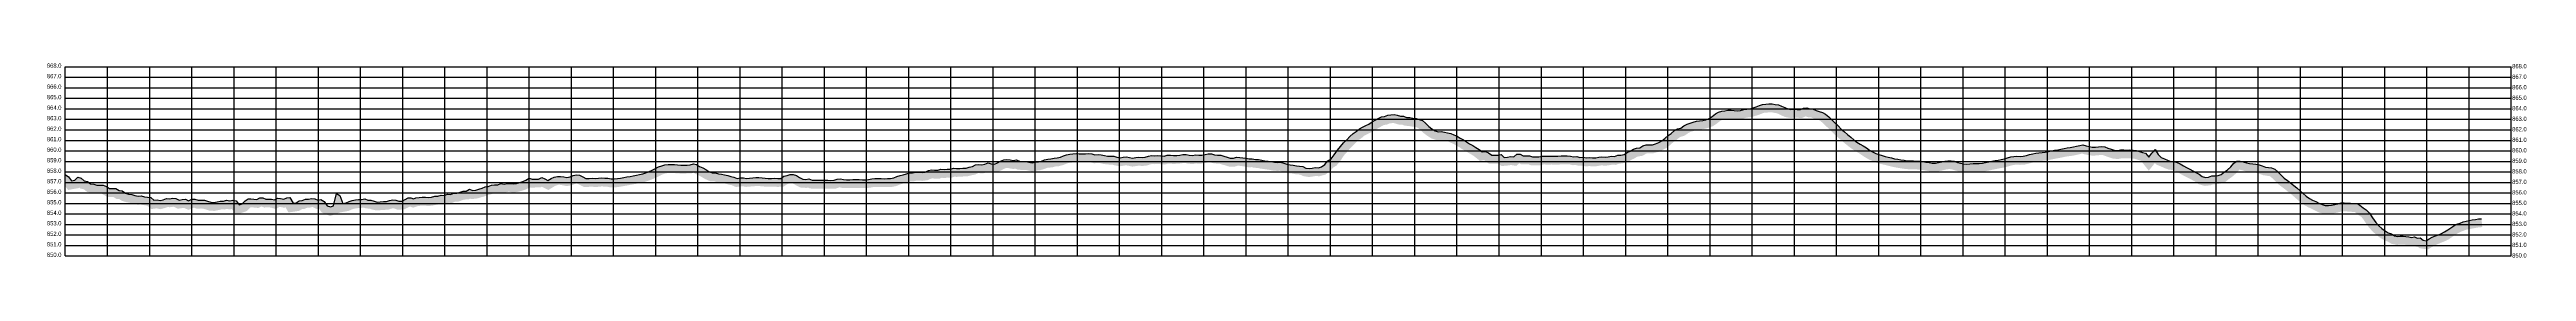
# Model space of a CAD drawing. Extents: x 311053 to 317465, y 5818876 to 5828373.
# Drawn here: x 311053 to 316927, y 5818992 to 5819454 of the extents above; entities that cross this region are included whole.
import ezdxf
from ezdxf.enums import TextEntityAlignment as Align

# ---------------------------------------------------------------- set-up
doc = ezdxf.new("R2010")
doc.units = 0
doc.header["$LTSCALE"] = 5
doc.linetypes.add('foc-TOPO', pattern=[1, 0.2, -0.8])
for name, color, linetype in [('P-CROSSINGS-GRID', 8, 'Continuous'), ('P-CROSSINGS-GROUND', 48, 'foc-TOPO'), ('S-T7', 7, 'Continuous')]:
    doc.layers.add(name, color=color, linetype=linetype)
doc.styles.add('80', font='ARIALN.TTF', dxfattribs={"height": 10})

msp = doc.modelspace()

# ---------------------------------------------------------------- hatches: boundary and pattern name
at = {"layer": 'P-CROSSINGS-GROUND'}
h = msp.add_hatch(dxfattribs=at)
h.set_pattern_fill('EARTH', color=256, scale=2.498686, angle=45)
h.set_pattern_definition([(45, (-21997.355, -7099.869), (2e-15, 22.438839573), [15.86665562, -15.86665562]), (45, (-22001.562, -7095.662), (2e-15, 22.438839573), [15.86665562, -15.86665562]), (45, (-22005.77, -7091.454), (2e-15, 22.438839573), [15.86665562, -15.86665562]), (135, (-22005.77, -7088.65), (-22.438839573, 2e-15), [15.86665562, -15.86665562]), (135, (-22001.562, -7084.442), (-22.438839573, 2e-15), [15.86665562, -15.86665562]), (135, (-21997.355, -7080.235), (-22.438839573, 2e-15), [15.86665562, -15.86665562])])
h.paths.add_polyline_path([(311090.658, 5819189.626), (311098.154, 5819184.432), (311105.65, 5819174.801), (311113.146, 5819176.104), (311120.643, 5819183.156), (311128.139, 5819180.69), (311135.635, 5819174.73), (311143.131, 5819173.177), (311150.627, 5819167.287), (311158.123, 5819166.396), (311165.619, 5819164.086), (311173.116, 5819164.123), (311180.612, 5819164.24), (311188.108, 5819160.798), (311195.604, 5819156.403), (311203.1, 5819156.061), (311210.596, 5819156.455), (311218.092, 5819151.357), (311225.588, 5819150.838), (311233.085, 5819145.517), (311240.581, 5819143.216), (311248.077, 5819142.054), (311255.573, 5819139.388), (311263.069, 5819138.163), (311270.565, 5819139.054), (311278.061, 5819136.925), (311285.557, 5819135.816), (311293.054, 5819134.823), (311300.55, 5819128.52), (311308.046, 5819129.62), (311315.542, 5819127.781), (311323.038, 5819129.781), (311330.534, 5819132.909), (311338.03, 5819132.011), (311345.527, 5819133.118), (311353.023, 5819132.493), (311360.519, 5819128.989), (311368.015, 5819129.973), (311375.511, 5819131.095), (311383.007, 5819127.443), (311390.503, 5819130.722), (311397.999, 5819131.407), (311405.496, 5819128.585), (311412.992, 5819128.92), (311420.488, 5819128.298), (311427.984, 5819126.191), (311435.48, 5819123.775), (311442.976, 5819123.256), (311450.472, 5819124.768), (311457.968, 5819126.511), (311465.465, 5819126.469), (311472.961, 5819128.321), (311480.457, 5819127.003), (311487.953, 5819128.47), (311495.449, 5819127.357), (311502.945, 5819117.617), (311509.931, 5819120.094), (311516.917, 5819127.399), (311523.903, 5819131.962), (311530.889, 5819131.921), (311537.875, 5819131.236), (311544.86, 5819130.544), (311551.846, 5819133.891), (311558.832, 5819134.39), (311565.818, 5819131.258), (311572.804, 5819131.396), (311579.79, 5819131.054), (311586.776, 5819129.208), (311593.762, 5819133.539), (311601.116, 5819132.647), (311608.471, 5819131.298), (311615.826, 5819133.873), (311623.181, 5819134.998), (311630.535, 5819121.275), (311637.89, 5819122.38), (311645.245, 5819126.774), (311652.6, 5819127.499), (311659.955, 5819130.871), (311667.309, 5819130.786), (311674.664, 5819132.501), (311682.079, 5819132.081), (311689.493, 5819128.438), (311696.908, 5819130.35), (311704.322, 5819125.852), (311711.737, 5819115.549), (311719.151, 5819112.425), (311726.566, 5819115.129), (311733.98, 5819144.472), (311741.395, 5819139.804), (311748.809, 5819121.016), (311756.224, 5819122.424), (311763.602, 5819125.468), (311770.98, 5819127.911), (311778.359, 5819129.173), (311785.737, 5819129.955), (311793.115, 5819130.487), (311800.494, 5819131.518), (311807.872, 5819128.839), (311815.251, 5819128.802), (311822.629, 5819126.028), (311830.007, 5819124.299), (311837.386, 5819124.891), (311844.764, 5819125.435), (311852.142, 5819125.869), (311859.521, 5819128.032), (311866.899, 5819129.612), (311874.278, 5819128.96), (311881.656, 5819126.128), (311889.034, 5819126.562), (311896.413, 5819130.345), (311903.791, 5819133.931), (311909.854, 5819134.311), (311915.916, 5819132.003), (311921.979, 5819133.95), (311929.451, 5819135.085), (311936.923, 5819135.664), (311944.395, 5819135.664), (311951.866, 5819134.656), (311959.338, 5819135.753), (311966.81, 5819137.838), (311974.282, 5819138.449), (311981.754, 5819140.7), (311989.225, 5819139.72), (311996.697, 5819142.832), (312004.169, 5819142.228), (312011.641, 5819145.361), (312019.113, 5819145.126), (312026.585, 5819147.92), (312034.056, 5819150.033), (312041.528, 5819150.367), (312049, 5819154.916), (312056.472, 5819151.625), (312063.944, 5819152.527), (312071.385, 5819154.885), (312078.825, 5819156.887), (312086.266, 5819160.101), (312093.707, 5819161.558), (312101.148, 5819164.199), (312108.589, 5819164.823), (312116.03, 5819165.446), (312123.47, 5819168.004), (312130.911, 5819167.018), (312138.352, 5819168.488), (312145.793, 5819168.661), (312153.234, 5819167.129), (312160.675, 5819168.309), (312168.115, 5819170.447), (312175.556, 5819172.977), (312182.997, 5819176.434), (312190.438, 5819180.8), (312197.879, 5819178.31), (312205.32, 5819178.908), (312212.76, 5819178.982), (312220.201, 5819182.922), (312227.642, 5819179.591), (312235.083, 5819175.692), (312242.524, 5819180.232), (312249.965, 5819183.182), (312257.462, 5819185.136), (312264.96, 5819185.195), (312272.457, 5819183.896), (312279.955, 5819182.47), (312287.452, 5819183.986), (312294.95, 5819187.131), (312302.448, 5819189.071), (312309.945, 5819187.835), (312317.443, 5819184.063), (312324.94, 5819180.219), (312332.438, 5819180.39), (312339.935, 5819180.974), (312347.433, 5819179.828), (312354.931, 5819180.599), (312362.428, 5819181.534), (312369.926, 5819180.883), (312377.423, 5819180.621), (312384.921, 5819179.201), (312392.418, 5819179.08), (312399.916, 5819179.957), (312407.414, 5819181.106), (312414.911, 5819182.504), (312422.409, 5819183.983), (312429.906, 5819185.294), (312437.404, 5819186.691), (312444.901, 5819188.201), (312452.399, 5819189.629), (312459.897, 5819191.532), (312467.394, 5819193.984), (312474.892, 5819196.926), (312482.389, 5819200.223), (312489.887, 5819204.015), (312497.384, 5819207.68), (312504.882, 5819210.45), (312512.38, 5819212.4), (312519.877, 5819213.269), (312527.375, 5819213.709), (312534.872, 5819213.232), (312542.37, 5819212.4), (312549.867, 5819211.968), (312557.365, 5819211.878), (312564.863, 5819212.181), (312572.36, 5819212.594), (312579.858, 5819215.05), (312587.266, 5819213.507), (312594.673, 5819208.757), (312602.081, 5819205.275), (312609.489, 5819201.233), (312616.897, 5819196.737), (312624.305, 5819193.538), (312631.712, 5819193.484), (312639.12, 5819191.315), (312646.528, 5819190.323), (312653.936, 5819188.871), (312661.344, 5819187.461), (312668.751, 5819185.01), (312676.159, 5819183.631), (312683.567, 5819180.561), (312690.975, 5819181.641), (312698.383, 5819182.032), (312705.79, 5819180.381), (312713.198, 5819180.987), (312720.606, 5819181.72), (312728.014, 5819182.222), (312735.422, 5819182.322), (312742.829, 5819181.724), (312750.237, 5819181.016), (312757.645, 5819180.479), (312765.053, 5819180.443), (312772.46, 5819180.635), (312779.868, 5819180.305), (312787.276, 5819180.489), (312794.684, 5819185.495), (312802.092, 5819187.606), (312809.499, 5819189.981), (312816.907, 5819189.647), (312824.315, 5819187.069), (312831.723, 5819182.267), (312839.131, 5819178.505), (312846.538, 5819177.992), (312853.99, 5819179.672), (312861.442, 5819176.337), (312868.893, 5819176.104), (312876.345, 5819176.291), (312883.796, 5819175.991), (312891.248, 5819176.194), (312898.699, 5819176.084), (312906.151, 5819175.688), (312913.603, 5819176.053), (312921.054, 5819178.606), (312928.506, 5819179.637), (312935.957, 5819177.497), (312943.409, 5819177.412), (312950.86, 5819177.337), (312958.312, 5819177.853), (312965.763, 5819177.752), (312973.215, 5819177.612), (312980.667, 5819177.31), (312988.118, 5819177.424), (312995.57, 5819178.102), (313003.021, 5819179.57), (313010.473, 5819179.911), (313017.924, 5819179.987), (313025.376, 5819179.815), (313032.828, 5819179.626), (313040.279, 5819179.917), (313047.731, 5819180.018), (313055.182, 5819181.508), (313062.634, 5819184.719), (313070.085, 5819187.182), (313077.537, 5819189.031), (313084.989, 5819191.31), (313092.44, 5819193.776), (313099.892, 5819193.419), (313107.343, 5819195.546), (313114.795, 5819195.087), (313122.246, 5819194.621), (313129.698, 5819195.637), (313137.149, 5819199.005), (313144.601, 5819200.672), (313152.053, 5819200.103), (313159.504, 5819199.668), (313166.956, 5819202.789), (313174.407, 5819201.343), (313181.859, 5819202.685), (313189.31, 5819202.296), (313196.762, 5819204.908), (313204.214, 5819204.128), (313211.665, 5819204.292), (313219.117, 5819205.053), (313226.568, 5819205.141), (313234.02, 5819207.108), (313241.471, 5819208.662), (313248.923, 5819212.4), (313256.374, 5819213.388), (313263.826, 5819212.435), (313271.278, 5819214.313), (313278.729, 5819217.217), (313286.181, 5819214.843), (313293.632, 5819214.541), (313301.084, 5819217.576), (313308.535, 5819221.507), (313315.987, 5819224.631), (313323.439, 5819225.55), (313330.89, 5819224.467), (313338.342, 5819223.086), (313345.793, 5819224.518), (313353.245, 5819221.157), (313360.696, 5819220.358), (313368.148, 5819220.804), (313375.6, 5819219.34), (313383.051, 5819217.702), (313390.503, 5819218.926), (313397.954, 5819219.48), (313405.406, 5819221.666), (313412.857, 5819224.88), (313420.309, 5819225.908), (313427.76, 5819226.615), (313435.212, 5819228.616), (313442.664, 5819229.165), (313450.115, 5819231.135), (313457.567, 5819234.31), (313465.018, 5819236.76), (313472.47, 5819237.829), (313479.921, 5819238.532), (313487.373, 5819239.297), (313494.825, 5819239.236), (313502.276, 5819239.255), (313509.728, 5819238.665), (313517.179, 5819240.057), (313524.631, 5819238.789), (313532.082, 5819236.63), (313539.534, 5819237.036), (313546.985, 5819236.761), (313554.437, 5819234.78), (313561.889, 5819233.717), (313569.34, 5819233.215), (313576.792, 5819232.935), (313584.243, 5819230.857), (313591.695, 5819229.649), (313599.146, 5819230.862), (313606.598, 5819231.506), (313614.05, 5819230.464), (313621.501, 5819228.846), (313628.953, 5819229.906), (313636.404, 5819230.772), (313643.856, 5819230.071), (313651.307, 5819230.876), (313658.759, 5819233.47), (313666.229, 5819234.658), (313673.699, 5819234.304), (313681.169, 5819234.837), (313688.639, 5819234.217), (313696.108, 5819233.647), (313703.578, 5819235.602), (313711.048, 5819235.822), (313718.518, 5819234.827), (313725.988, 5819235.262), (313733.458, 5819235.951), (313740.928, 5819237.139), (313748.398, 5819237.049), (313755.868, 5819235.327), (313763.338, 5819234.683), (313770.808, 5819236.169), (313778.277, 5819235.518), (313785.747, 5819235.917), (313793.217, 5819237.549), (313800.687, 5819239.124), (313808.157, 5819238.595), (313815.627, 5819236.514), (313823.097, 5819235.474), (313830.567, 5819235.474), (313838.037, 5819233.03), (313845.507, 5819231.161), (313852.977, 5819228.663), (313860.446, 5819228.426), (313867.916, 5819230.917), (313875.386, 5819230.477), (313882.856, 5819229.592), (313890.326, 5819228.602), (313897.796, 5819226.896), (313905.266, 5819227.375), (313912.736, 5819225.594), (313920.206, 5819225.332), (313927.676, 5819223.592), (313935.146, 5819222.458), (313942.615, 5819221.511), (313950.085, 5819220.358), (313957.555, 5819218.802), (313965.025, 5819218.309), (313972.495, 5819218.84), (313979.965, 5819216.759), (313987.435, 5819214.217), (313994.905, 5819212.534), (314002.375, 5819211.947), (314009.845, 5819210.352), (314017.315, 5819209.858), (314024.784, 5819208.373), (314032.254, 5819205.147), (314039.724, 5819203.919), (314047.194, 5819204.981), (314054.664, 5819206.723), (314062.134, 5819205.759), (314069.604, 5819207.741), (314077.074, 5819213.613), (314084.544, 5819222.053), (314092.014, 5819226.65), (314099.484, 5819236.278), (314106.953, 5819247.552), (314114.423, 5819256.047), (314121.893, 5819264.667), (314129.363, 5819272.245), (314136.833, 5819280.135), (314144.303, 5819287.463), (314151.773, 5819291.969), (314159.243, 5819298.426), (314166.713, 5819302.539), (314174.183, 5819306.062), (314181.653, 5819309.489), (314189.122, 5819314.689), (314196.592, 5819319.029), (314204.062, 5819322.921), (314211.532, 5819327.021), (314219.002, 5819327.834), (314226.472, 5819330.99), (314233.942, 5819331.72), (314241.412, 5819332.223), (314248.882, 5819330.516), (314256.352, 5819328.238), (314263.822, 5819328.374), (314271.291, 5819325.582), (314278.761, 5819324.941), (314286.231, 5819323.671), (314293.701, 5819323.198), (314301.171, 5819320.87), (314308.641, 5819317.922), (314316.111, 5819311.596), (314323.581, 5819304.265), (314331.051, 5819298.609), (314338.521, 5819293.887), (314345.991, 5819291.175), (314353.46, 5819291.711), (314360.93, 5819290.39), (314368.4, 5819289.189), (314375.87, 5819287.61), (314383.34, 5819283.906), (314390.81, 5819280.821), (314398.28, 5819276.443), (314405.75, 5819272.154), (314413.22, 5819267.138), (314420.69, 5819262.936), (314428.159, 5819258.356), (314435.629, 5819254.19), (314443.099, 5819249.32), (314450.569, 5819243.266), (314458.039, 5819244.648), (314465.509, 5819241.102), (314472.979, 5819235.54), (314480.449, 5819235.307), (314487.919, 5819235.743), (314495.389, 5819237.132), (314502.859, 5819230.474), (314510.328, 5819231.162), (314517.798, 5819232.751), (314525.268, 5819231.503), (314532.738, 5819237.823), (314540.208, 5819238.18), (314547.678, 5819234.006), (314555.148, 5819233.879), (314562.618, 5819234.394), (314570.088, 5819231.531), (314577.558, 5819231.772), (314585.028, 5819231.597), (314592.497, 5819233.421), (314599.967, 5819233.618), (314607.437, 5819232.983), (314614.907, 5819233.59), (314622.377, 5819233.11), (314629.847, 5819233.12), (314637.317, 5819233.917), (314644.787, 5819233.982), (314652.257, 5819233.913), (314659.727, 5819233.715), (314667.197, 5819231.957), (314674.666, 5819232.273), (314682.136, 5819230.396), (314689.606, 5819230.618), (314697.076, 5819229.148), (314704.546, 5819229.892), (314712.016, 5819229.075), (314719.486, 5819229.431), (314726.956, 5819230.686), (314734.426, 5819231.631), (314741.896, 5819230.686), (314749.366, 5819231.702), (314756.835, 5819233.088), (314764.305, 5819232.801), (314771.775, 5819235.488), (314779.245, 5819235.979), (314786.715, 5819237.648), (314794.185, 5819242.014), (314801.655, 5819245.486), (314809.125, 5819250.15), (314816.595, 5819252.144), (314824.065, 5819253.534), (314831.535, 5819258.231), (314839.004, 5819259.887), (314846.474, 5819260.37), (314853.944, 5819260.43), (314861.414, 5819262.406), (314868.884, 5819266.008), (314876.354, 5819269.671), (314883.824, 5819275.717), (314891.294, 5819282.692), (314898.764, 5819287.5), (314906.234, 5819294.325), (314913.704, 5819298.09), (314921.173, 5819300.186), (314928.643, 5819305.355), (314936.113, 5819309.348), (314943.583, 5819311.77), (314951.053, 5819313.836), (314958.523, 5819316.409), (314965.993, 5819317.007), (314973.463, 5819318.034), (314980.933, 5819319.931), (314988.403, 5819322.632), (314995.873, 5819327.774), (315003.342, 5819333.683), (315010.812, 5819337.758), (315018.282, 5819340.601), (315025.752, 5819341.375), (315033.222, 5819342.538), (315040.692, 5819342.346), (315048.162, 5819341.638), (315055.632, 5819340.883), (315063.102, 5819341.717), (315070.572, 5819343.932), (315078.042, 5819345.288), (315085.511, 5819346.13), (315092.981, 5819348.573), (315100.451, 5819350.771), (315107.921, 5819354), (315115.391, 5819356.235), (315122.861, 5819356.895), (315130.331, 5819357.571), (315137.801, 5819357.867), (315145.271, 5819356.387), (315152.741, 5819355.081), (315160.211, 5819352.444), (315167.68, 5819348.768), (315175.15, 5819345.588), (315182.62, 5819344.215), (315190.09, 5819345.101), (315197.56, 5819344.693), (315205.03, 5819344.308), (315212.5, 5819347.665), (315219.97, 5819348.474), (315227.44, 5819345.643), (315234.881, 5819345.339), (315242.321, 5819342.123), (315249.762, 5819339.633), (315257.203, 5819337.583), (315264.644, 5819332.964), (315272.085, 5819326.544), (315279.526, 5819319.384), (315286.966, 5819312.251), (315294.407, 5819305.31), (315301.848, 5819297.766), (315309.289, 5819290.957), (315316.73, 5819284.671), (315324.171, 5819278.325), (315331.611, 5819272.335), (315339.052, 5819266.8), (315346.493, 5819261.986), (315353.934, 5819257.635), (315361.375, 5819252.808), (315368.816, 5819247.767), (315376.256, 5819243.486), (315383.697, 5819239.98), (315391.138, 5819237.108), (315398.579, 5819234.761), (315406.02, 5819232.898), (315413.461, 5819231.167), (315420.901, 5819229.208), (315428.342, 5819227.377), (315435.783, 5819225.924), (315443.224, 5819224.675), (315450.665, 5819223.493), (315458.106, 5819222.553), (315465.546, 5819222.013), (315472.987, 5819221.864), (315480.428, 5819221.746), (315487.869, 5819221.284), (315495.31, 5819220.47), (315502.751, 5819219.319), (315510.191, 5819217.915), (315517.632, 5819216.672), (315525.073, 5819216.385), (315532.514, 5819217.894), (315539.955, 5819219.558), (315547.396, 5819221.429), (315554.836, 5819222.54), (315562.277, 5819222.445), (315569.718, 5819221.158), (315577.159, 5819218.653), (315584.6, 5819216.567), (315592.041, 5819214.983), (315599.481, 5819214.675), (315606.922, 5819215.219), (315614.363, 5819215.687), (315621.804, 5819215.763), (315629.245, 5819215.963), (315636.686, 5819216.729), (315644.126, 5819217.936), (315651.567, 5819219.464), (315659.008, 5819221.227), (315666.449, 5819222.682), (315673.89, 5819224.148), (315681.331, 5819225.451), (315688.771, 5819227.264), (315696.212, 5819229.484), (315703.653, 5819231.417), (315711.094, 5819232.667), (315718.535, 5819233.288), (315725.976, 5819232.691), (315733.416, 5819233.119), (315740.857, 5819234.901), (315748.298, 5819237.059), (315755.739, 5819238.972), (315763.18, 5819240.433), (315770.621, 5819241.377), (315778.061, 5819242.165), (315785.502, 5819243.071), (315792.943, 5819244.362), (315800.384, 5819245.958), (315807.825, 5819247.404), (315815.266, 5819248.605), (315822.706, 5819250.239), (315830.147, 5819251.881), (315837.588, 5819252.932), (315845.029, 5819253.833), (315852.47, 5819255.229), (315859.911, 5819256.899), (315867.351, 5819258.729), (315874.792, 5819259.985), (315882.233, 5819257.58), (315889.674, 5819256.016), (315897.115, 5819254.841), (315904.556, 5819254.911), (315911.996, 5819255.726), (315919.437, 5819255.952), (315926.878, 5819255.425), (315934.319, 5819252.734), (315941.76, 5819250.114), (315949.201, 5819247.507), (315956.641, 5819246.597), (315964.082, 5819248.049), (315971.523, 5819248.657), (315978.964, 5819247.811), (315986.405, 5819248.015), (315993.846, 5819247.717), (316001.286, 5819246.829), (316008.727, 5819244.479), (316016.168, 5819242.136), (316023.609, 5819240.269), (316031.05, 5819230.98), (316038.491, 5819240.382), (316045.931, 5819248.927), (316053.372, 5819237.125), (316060.813, 5819230.116), (316068.254, 5819227.147), (316075.729, 5819223.502), (316083.204, 5819220.903), (316090.68, 5819220.456), (316098.155, 5819218.547), (316105.63, 5819214.701), (316113.105, 5819210.466), (316120.58, 5819206.096), (316128.056, 5819202.141), (316135.531, 5819198.247), (316143.006, 5819194.478), (316150.481, 5819190.37), (316157.956, 5819184.991), (316165.432, 5819182.908), (316172.907, 5819183.73), (316180.382, 5819186.726), (316187.857, 5819186.206), (316195.332, 5819187.436), (316202.808, 5819189.825), (316210.283, 5819195.801), (316217.758, 5819201.111), (316225.233, 5819207.73), (316232.709, 5819217.008), (316240.184, 5819221.273), (316247.659, 5819221.248), (316255.134, 5819219.862), (316262.609, 5819217.55), (316270.085, 5819215.765), (316277.56, 5819214.982), (316285.035, 5819214.429), (316292.51, 5819212.839), (316299.985, 5819210.271), (316307.461, 5819207.523), (316314.936, 5819206.388), (316322.411, 5819205.804), (316329.886, 5819202.188), (316337.362, 5819195.801), (316344.837, 5819188.074), (316352.312, 5819180.993), (316359.787, 5819175.308), (316367.262, 5819169.617), (316374.738, 5819163.748), (316382.213, 5819157.67), (316389.688, 5819151.127), (316397.163, 5819144.638), (316404.638, 5819138.476), (316412.114, 5819132.858), (316419.589, 5819129.035), (316427.064, 5819125.715), (316434.539, 5819121.588), (316442.014, 5819118.024), (316449.49, 5819116.186), (316456.965, 5819115.883), (316464.44, 5819116.855), (316471.915, 5819118.247), (316479.391, 5819120.247), (316486.866, 5819122.043), (316494.341, 5819122.071), (316501.816, 5819121.746), (316509.291, 5819121.227), (316516.767, 5819120.613), (316524.242, 5819120.625), (316531.717, 5819116.737), (316539.192, 5819110.182), (316546.667, 5819105.357), (316554.143, 5819097.797), (316561.618, 5819086.464), (316569.093, 5819075.911), (316576.568, 5819067.884), (316584.044, 5819061.1), (316591.519, 5819055.369), (316598.994, 5819051.14), (316606.469, 5819048.27), (316613.944, 5819043.786), (316620.64, 5819042.38), (316627.337, 5819042.873), (316634.033, 5819042.746), (316640.729, 5819042.464), (316647.425, 5819041.261), (316654.121, 5819039.911), (316660.817, 5819041.216), (316667.513, 5819038.464), (316674.209, 5819038.769), (316681.506, 5819033.274), (316688.802, 5819032.3), (316696.098, 5819036.648), (316703.394, 5819040.297), (316710.69, 5819043.493), (316717.986, 5819046.551), (316725.282, 5819049.439), (316732.578, 5819053.124), (316739.874, 5819058.165), (316747.17, 5819063.173), (316754.466, 5819067.671), (316761.762, 5819071.333), (316769.058, 5819074.276), (316776.354, 5819076.897), (316783.65, 5819078.801), (316790.946, 5819080.161), (316798.242, 5819081.573), (316805.538, 5819082.944), (316812.834, 5819083.943), (316820.13, 5819084.537), (316821.752, 5819064.605), (316815.003, 5819064.056), (316808.744, 5819063.199), (316801.989, 5819061.929), (316794.678, 5819060.514), (316788.013, 5819059.272), (316782.271, 5819057.774), (316776.182, 5819055.586), (316770.002, 5819053.093), (316764.218, 5819050.19), (316758.082, 5819046.407), (316751.216, 5819041.695), (316742.817, 5819035.892), (316733.487, 5819031.18), (316725.532, 5819028.031), (316718.567, 5819025.111), (316711.884, 5819022.184), (316705.703, 5819019.092), (316693.058, 5819011.556), (316673.662, 5819014.145), (316667.929, 5819018.464), (316664.005, 5819018.285), (316658.759, 5819020.441), (316654.055, 5819019.524), (316643.681, 5819021.615), (316638.53, 5819022.541), (316633.423, 5819022.756), (316627.882, 5819022.861), (316619.293, 5819022.229), (316606.543, 5819024.907), (316597.676, 5819030.225), (316590.439, 5819033.003), (316580.457, 5819038.651), (316571.218, 5819045.734), (316562.507, 5819053.64), (316553.547, 5819063.261), (316545.107, 5819075.176), (316538.535, 5819085.139), (316533.985, 5819089.741), (316527.112, 5819094.178), (316520.347, 5819100.109), (316519.367, 5819100.619), (316515.964, 5819100.613), (316507.78, 5819101.285), (316500.689, 5819101.778), (316493.944, 5819102.071), (316489.271, 5819102.054), (316484.312, 5819100.862), (316476.337, 5819098.728), (316467.562, 5819097.095), (316457.856, 5819095.832), (316446.668, 5819096.286), (316435.253, 5819099.093), (316425.396, 5819103.793), (316418.156, 5819107.79), (316410.971, 5819110.981), (316401.475, 5819115.837), (316392.265, 5819122.759), (316384.246, 5819129.369), (316376.548, 5819136.052), (316369.315, 5819142.382), (316362.253, 5819148.124), (316355.03, 5819153.796), (316347.682, 5819159.39), (316339.345, 5819165.73), (316330.767, 5819173.855), (316323.649, 5819181.214), (316318.856, 5819185.309), (316317.096, 5819186.161), (316312.653, 5819186.508), (316302.459, 5819188.055), (316293.286, 5819191.427), (316287.162, 5819193.531), (316282.204, 5819194.586), (316275.779, 5819195.061), (316266.707, 5819196.012), (316257.328, 5819198.251), (316250.34, 5819200.412), (316245.787, 5819201.256), (316245.698, 5819201.256), (316239.75, 5819193.873), (316230.213, 5819185.429), (316222.327, 5819179.827), (316212.412, 5819171.901), (316200.025, 5819167.941), (316188.799, 5819166.094), (316183.567, 5819166.458), (316177.81, 5819164.151), (316163.782, 5819162.608), (316149.163, 5819166.682), (316139.786, 5819173.429), (316133.685, 5819176.782), (316126.41, 5819180.45), (316118.761, 5819184.434), (316110.853, 5819188.618), (316103.13, 5819193.133), (316096.123, 5819197.103), (316091.016, 5819199.73), (316087.581, 5819200.608), (316079.249, 5819201.106), (316068.036, 5819205.005), (316060.155, 5819208.847), (316049.87, 5819212.951), (316045.524, 5819217.044), (316031.144, 5819198.874), (316012.211, 5819222.511), (316010.727, 5819222.883), (316002.705, 5819225.409), (315997.053, 5819227.194), (315992.258, 5819227.766), (315986.279, 5819228.006), (315978.104, 5819227.781), (315971.205, 5819228.566), (315966.82, 5819228.208), (315957.36, 5819226.363), (315944.628, 5819227.919), (315935.132, 5819231.246), (315927.598, 5819233.899), (315922.692, 5819235.673), (315919.033, 5819235.933), (315913.391, 5819235.761), (315905.741, 5819234.923), (315895.638, 5819234.828), (315886.055, 5819236.342), (315877.087, 5819238.227), (315873.297, 5819239.452), (315871.41, 5819239.133), (315864.488, 5819237.43), (315856.504, 5819235.639), (315848.078, 5819234.058), (315840.189, 5819233.103), (315833.706, 5819232.187), (315826.996, 5819230.706), (315819.006, 5819228.952), (315811.327, 5819227.712), (315804.389, 5819226.364), (315796.75, 5819224.725), (315788.421, 5819223.281), (315780.324, 5819222.295), (315772.932, 5819221.512), (315766.368, 5819220.679), (315760.159, 5819219.46), (315753.575, 5819217.768), (315745.974, 5819215.563), (315736.342, 5819213.256), (315725.749, 5819212.647), (315718.567, 5819213.223), (315713.587, 5819212.808), (315707.831, 5819211.84), (315701.586, 5819210.219), (315694.001, 5819207.955), (315685.427, 5819205.867), (315677.548, 5819204.486), (315670.301, 5819203.058), (315663.234, 5819201.676), (315655.884, 5819199.935), (315647.74, 5819198.263), (315639.313, 5819196.896), (315630.54, 5819195.992), (315622.175, 5819195.768), (315615.093, 5819195.695), (315608.278, 5819195.267), (315599.798, 5819194.647), (315589.528, 5819195.072), (315579.814, 5819197.139), (315571.266, 5819199.536), (315564.794, 5819201.714), (315560.433, 5819202.469), (315556.194, 5819202.523), (315551.32, 5819201.795), (315544.576, 5819200.1), (315536.684, 5819198.334), (315526.698, 5819196.31), (315515.591, 5819196.738), (315506.69, 5819198.225), (315499.367, 5819199.606), (315492.692, 5819200.639), (315486.161, 5819201.354), (315479.649, 5819201.758), (315472.629, 5819201.87), (315464.623, 5819202.029), (315456.127, 5819202.646), (315447.841, 5819203.693), (315440, 5819204.939), (315432.212, 5819206.246), (315424.034, 5819207.842), (315415.966, 5819209.828), (315408.648, 5819211.754), (315401.326, 5819213.458), (315393.138, 5819215.508), (315384.523, 5819218.225), (315375.825, 5819221.583), (315366.992, 5819225.744), (315358.207, 5819230.8), (315350.324, 5819236.139), (315343.439, 5819240.605), (315336.009, 5819244.95), (315327.64, 5819250.364), (315319.369, 5819256.518), (315311.409, 5819262.925), (315303.788, 5819269.425), (315296.081, 5819275.936), (315287.97, 5819283.359), (315280.462, 5819290.97), (315273.226, 5819297.721), (315265.673, 5819304.961), (315258.61, 5819311.757), (315252.766, 5819316.8), (315249.108, 5819319.07), (315243.928, 5819320.497), (315235.168, 5819323.429), (315230.355, 5819325.509), (315223.385, 5819325.794), (315217.544, 5819328.007), (315208.824, 5819324.088), (315196.5, 5819324.723), (315190.727, 5819325.038), (315181.976, 5819324), (315169.356, 5819326.32), (315159.343, 5819330.583), (315152.44, 5819333.979), (315147.655, 5819335.669), (315141.606, 5819336.726), (315136.231, 5819337.791), (315131.629, 5819337.609), (315124.643, 5819336.976), (315119.176, 5819336.493), (315114.778, 5819335.177), (315107.267, 5819331.93), (315098.913, 5819329.472), (315089.783, 5819326.487), (315080.951, 5819325.492), (315075.214, 5819324.45), (315067.085, 5819322.04), (315055.737, 5819320.772), (315046.213, 5819321.735), (315039.491, 5819322.372), (315034.513, 5819322.5), (315028.322, 5819321.536), (315022.948, 5819320.979), (315019.196, 5819319.552), (315014.414, 5819316.943), (315007.759, 5819311.678), (314997.623, 5819304.701), (314986.808, 5819300.79), (314977.298, 5819298.375), (314968.155, 5819297.118), (314962.641, 5819296.677), (314956.981, 5819294.727), (314949.336, 5819292.612), (314943.973, 5819290.873), (314939.08, 5819288.258), (314929.8, 5819281.837), (314920.974, 5819279.36), (314917.691, 5819277.705), (314911.006, 5819271.597), (314903.628, 5819266.849), (314896.955, 5819260.618), (314887.183, 5819252.708), (314877.63, 5819248.024), (314868.378, 5819243.562), (314856.624, 5819240.453), (314847.201, 5819240.377), (314841.83, 5819240.03), (314839.246, 5819239.457), (314831.477, 5819234.573), (314821.01, 5819232.624), (314817.175, 5819231.601), (314811.201, 5819227.871), (314803.466, 5819224.275), (314794.117, 5819218.81), (314782.098, 5819216.125), (314775.895, 5819215.718), (314767.42, 5819212.67), (314758.294, 5819213.019), (314752.539, 5819211.952), (314741.99, 5819210.516), (314734.426, 5819211.474), (314729.869, 5819210.897), (314721.625, 5819209.512), (314711.401, 5819209.026), (314704.45, 5819209.785), (314696.116, 5819208.955), (314687.951, 5819210.562), (314679.956, 5819210.325), (314672.61, 5819212.17), (314665.292, 5819211.861), (314657.144, 5819213.778), (314651.9, 5819213.917), (314644.781, 5819213.983), (314638.467, 5819213.928), (314630.924, 5819213.124), (314621.748, 5819213.111), (314615.078, 5819213.54), (314607.401, 5819212.916), (314599.382, 5819213.598), (314595.163, 5819213.486), (314587.203, 5819211.543), (314577.646, 5819211.766), (314566.699, 5819211.413), (314559.586, 5819214.139), (314555.666, 5819213.869), (314542.311, 5819214.097), (314538.304, 5819216.336), (314531.112, 5819210.251), (314518.247, 5819212.401), (314513.336, 5819211.356), (314496.039, 5819209.764), (314489.278, 5819215.79), (314480.72, 5819215.29), (314466.075, 5819215.749), (314455.264, 5819223.798), (314445.141, 5819221.926), (314431.312, 5819233.132), (314425.286, 5819237.061), (314418.059, 5819241.091), (314410.557, 5819245.691), (314402.726, 5819250.096), (314395.185, 5819255.161), (314388.245, 5819259.144), (314381.894, 5819262.867), (314375.072, 5819265.684), (314369.255, 5819268.568), (314364.743, 5819269.523), (314357.602, 5819270.67), (314352.418, 5819271.587), (314343.172, 5819270.924), (314329.664, 5819275.827), (314319.652, 5819282.156), (314310.487, 5819289.095), (314302.627, 5819296.809), (314298.233, 5819300.53), (314294.516, 5819301.997), (314290.042, 5819303.392), (314283.917, 5819303.78), (314276.227, 5819305.087), (314266.854, 5819305.891), (314260.382, 5819308.31), (314253.549, 5819308.186), (314243.731, 5819311.179), (314239.821, 5819312.073), (314235.586, 5819311.788), (314231.45, 5819311.384), (314224.083, 5819308.27), (314217.659, 5819307.572), (314213.495, 5819305.286), (314206.24, 5819301.506), (314199.876, 5819297.809), (314191.613, 5819292.057), (314182.617, 5819287.93), (314175.81, 5819284.719), (314170.73, 5819281.922), (314163.562, 5819275.726), (314156.637, 5819271.548), (314151.101, 5819266.118), (314143.746, 5819258.35), (314136.586, 5819251.086), (314129.489, 5819242.896), (314122.871, 5819235.37), (314115.742, 5819224.609), (314105.588, 5819211.522), (314097.552, 5819206.577), (314090.852, 5819199.007), (314078.72, 5819189.471), (314063.469, 5819185.423), (314055.688, 5819186.427), (314050.88, 5819185.306), (314039.504, 5819183.688), (314026.583, 5819185.813), (314018.804, 5819189.173), (314014.694, 5819189.99), (314007.083, 5819190.493), (313999.491, 5819192.114), (313991.908, 5819192.71), (313982.001, 5819194.942), (313974.056, 5819197.645), (313970.461, 5819198.647), (313965.075, 5819198.264), (313954.845, 5819198.94), (313946.519, 5819200.673), (313939.832, 5819201.706), (313932.386, 5819202.65), (313923.901, 5819203.938), (313917.562, 5819205.414), (313910.04, 5819205.679), (313903.55, 5819207.226), (313896.175, 5819206.753), (313886.778, 5819208.9), (313880.366, 5819209.749), (313873.62, 5819210.549), (313870.587, 5819210.727), (313863.384, 5819208.325), (313849.413, 5819208.768), (313839.9, 5819211.949), (313832.493, 5819213.802), (313827.379, 5819215.476), (313821.713, 5819215.476), (313811.546, 5819216.891), (313804.732, 5819218.79), (313802.071, 5819218.978), (313797.415, 5819217.996), (313788.433, 5819216.034), (313777.941, 5819215.473), (313771.912, 5819215.999), (313764.452, 5819214.515), (313752.747, 5819215.523), (313746.003, 5819217.078), (313742.388, 5819217.122), (313735.949, 5819216.098), (313727.489, 5819215.318), (313717.773, 5819214.751), (313710.015, 5819215.785), (313706.441, 5819215.68), (313697.93, 5819213.452), (313687.05, 5819214.282), (313681.053, 5819214.78), (313673.938, 5819214.272), (313667.337, 5819214.585), (313663.655, 5819213.999), (313655.725, 5819211.239), (313643.995, 5819209.972), (313636.625, 5819210.665), (313631.515, 5819210.071), (313620.764, 5819208.543), (313610.539, 5819210.762), (313606.067, 5819211.388), (313601.617, 5819211.003), (313591.702, 5819209.388), (313579.943, 5819211.295), (313573.687, 5819213.04), (313568.293, 5819213.243), (313559.801, 5819213.814), (313550.443, 5819215.15), (313544.012, 5819216.859), (313539.708, 5819217.018), (313529.779, 5819216.478), (313520.158, 5819219.265), (313517.343, 5819219.743), (313510.792, 5819218.52), (313501.511, 5819219.255), (313494.769, 5819219.238), (313488.315, 5819219.291), (313481.881, 5819218.63), (313474.831, 5819217.965), (313469.596, 5819217.214), (313464.622, 5819215.579), (313456.625, 5819212.171), (313445.982, 5819209.357), (313438.569, 5819208.811), (313431.323, 5819206.865), (313422.621, 5819206.04), (313418.283, 5819205.441), (313412.206, 5819202.82), (313401.55, 5819199.694), (313392.87, 5819199.049), (313382.506, 5819197.346), (313371.525, 5819199.76), (313366.795, 5819200.689), (313360.224, 5819200.296), (313347.936, 5819201.614), (313343.346, 5819203.684), (313338.409, 5819202.735), (313327.629, 5819204.733), (313323.22, 5819205.374), (313321.174, 5819205.121), (313317.084, 5819203.406), (313309.541, 5819199.427), (313297.157, 5819194.384), (313282.679, 5819194.97), (313279.399, 5819196.015), (313277.375, 5819195.227), (313265.043, 5819192.119), (313256.421, 5819193.221), (313254.885, 5819193.017), (313248.107, 5819189.617), (313238.616, 5819187.639), (313229.28, 5819185.174), (313220.253, 5819185.067), (313212.904, 5819184.317), (313203.39, 5819184.107), (313199.142, 5819184.551), (313192.205, 5819182.12), (313183.127, 5819182.593), (313174.269, 5819180.998), (313169.093, 5819182.003), (313162.96, 5819179.434), (313150.709, 5819180.15), (313146.055, 5819180.505), (313143.516, 5819179.937), (313135.283, 5819176.216), (313122.981, 5819174.539), (313113.564, 5819175.126), (313109.535, 5819175.375), (313102.219, 5819173.287), (313095.195, 5819173.623), (313091.055, 5819172.253), (313082.874, 5819169.751), (313075.64, 5819167.956), (313069.742, 5819166.006), (313061.165, 5819162.311), (313049.844, 5819160.046), (313040.804, 5819159.925), (313032.965, 5819159.619), (313024.893, 5819159.823), (313017.795, 5819159.986), (313011.032, 5819159.918), (313005.425, 5819159.661), (312998.415, 5819158.28), (312989.179, 5819157.44), (312980.414, 5819157.305), (312972.622, 5819157.622), (312965.44, 5819157.757), (312958.868, 5819157.846), (312951.451, 5819157.332), (312943.194, 5819157.416), (312933.032, 5819157.531), (312927.054, 5819159.247), (312925.708, 5819159.061), (312917.408, 5819156.217), (312906.109, 5819155.664), (312898.02, 5819156.094), (312891.373, 5819156.192), (312883.667, 5819155.982), (312876.192, 5819156.283), (312868.831, 5819156.099), (312856.874, 5819156.473), (312851.896, 5819158.7), (312848.08, 5819157.84), (312833.697, 5819158.835), (312821.728, 5819164.914), (312815.462, 5819168.976), (312813.092, 5819169.801), (312812.186, 5819169.842), (312807.886, 5819168.463), (312803.235, 5819167.138), (312793.624, 5819160.644), (312779.672, 5819160.296), (312772.274, 5819160.625), (312765.262, 5819160.443), (312756.871, 5819160.485), (312748.563, 5819161.087), (312741.074, 5819161.803), (312734.75, 5819162.313), (312728.826, 5819162.233), (312722.267, 5819161.788), (312714.997, 5819161.07), (312704.399, 5819160.202), (312696.704, 5819161.918), (312692.95, 5819161.719), (312681, 5819159.977), (312670.438, 5819164.355), (312663.757, 5819165.599), (312656.312, 5819168.062), (312650.143, 5819169.236), (312643.275, 5819170.582), (312634.96, 5819171.696), (312628.773, 5819173.507), (312620.101, 5819173.571), (312607.701, 5819178.925), (312599.506, 5819183.899), (312593.03, 5819187.432), (312584.982, 5819191.216), (312580.368, 5819194.174), (312576.086, 5819192.772), (312565.817, 5819192.205), (312557.649, 5819191.875), (312549.171, 5819191.977), (312540.691, 5819192.466), (312533.134, 5819193.304), (312527.326, 5819193.674), (312521.615, 5819193.338), (312516.065, 5819192.695), (312510.879, 5819191.347), (312505.261, 5819189.271), (312498.792, 5819186.109), (312490.933, 5819182.134), (312482.572, 5819178.458), (312474.161, 5819175.157), (312465.47, 5819172.314), (312456.733, 5819170.097), (312448.746, 5819168.576), (312441.21, 5819167.058), (312433.461, 5819165.615), (312426.067, 5819164.321), (312418.68, 5819162.864), (312410.762, 5819161.387), (312402.593, 5819160.135), (312393.422, 5819159.063), (312382.884, 5819159.234), (312375.201, 5819160.689), (312368.711, 5819160.915), (312362.806, 5819161.428), (312357.191, 5819160.728), (312346.937, 5819159.674), (312339.191, 5819160.857), (312333.442, 5819160.41), (312320.328, 5819160.111), (312308.387, 5819166.232), (312303.682, 5819168.6), (312303.365, 5819168.652), (312301.356, 5819168.132), (312293.359, 5819164.778), (312280.073, 5819162.091), (312268.882, 5819164.219), (312263.318, 5819165.183), (312260.102, 5819165.158), (312256.194, 5819164.14), (312251.482, 5819162.272), (312235.833, 5819152.722), (312220.789, 5819160.604), (312217.822, 5819159.033), (312206.221, 5819158.918), (312195.408, 5819158.049), (312192.715, 5819158.95), (312192.291, 5819158.701), (312183.009, 5819154.389), (312174.099, 5819151.359), (312165.018, 5819148.75), (312152.769, 5819146.808), (312143.986, 5819148.615), (312140.538, 5819148.536), (312131.553, 5819146.76), (312125.515, 5819147.56), (312120.178, 5819145.726), (312110.259, 5819144.895), (312105.398, 5819144.487), (312099.002, 5819142.217), (312092.221, 5819140.889), (312085.422, 5819137.952), (312077.005, 5819135.688), (312068.2, 5819132.898), (312053.427, 5819131.114), (312050.488, 5819132.409), (312047.546, 5819130.618), (312037.267, 5819130.159), (312032.819, 5819128.901), (312022.424, 5819125.014), (312015.361, 5819125.236), (312007.412, 5819121.903), (311999.915, 5819122.509), (311991.953, 5819119.193), (311983.41, 5819120.314), (311978.023, 5819118.691), (311970.344, 5819118.062), (311963.495, 5819116.151), (311951.985, 5819114.461), (311943.052, 5819115.666), (311937.696, 5819115.666), (311931.728, 5819115.204), (311926.568, 5819114.42), (311915.356, 5819110.819), (311907.858, 5819113.672), (311905.346, 5819112.452), (311894.412, 5819106.846), (311878.52, 5819105.91), (311869.726, 5819109.287), (311868.141, 5819109.427), (311864.434, 5819108.633), (311855.586, 5819106.04), (311846.088, 5819105.481), (311838.921, 5819104.951), (311828.488, 5819104.115), (311816.804, 5819106.854), (311811.568, 5819108.822), (311804.306, 5819108.858), (311798.34, 5819111.025), (311795.221, 5819110.589), (311787.511, 5819110.033), (311781.101, 5819109.353), (311775.835, 5819108.453), (311770.567, 5819106.709), (311761.962, 5819103.159), (311741.398, 5819099.252), (311718.624, 5819090.947), (311698.79, 5819099.304), (311692.186, 5819108.48), (311687.319, 5819107.225), (311676.9, 5819112.344), (311676.404, 5819112.372), (311669.495, 5819110.762), (311664.21, 5819110.823), (311657.892, 5819107.926), (311651.66, 5819107.312), (311644.762, 5819103.191), (311619.568, 5819099.403), (311612.984, 5819111.69), (311610.077, 5819110.672), (311598.31, 5819112.83), (311589.994, 5819107.673), (311576.712, 5819111.183), (311572.511, 5819111.388), (311561.729, 5819111.176), (311556.041, 5819113.726), (311548.457, 5819110.093), (311535.923, 5819111.333), (311529.852, 5819111.929), (311529.802, 5819111.929), (311529.779, 5819111.914), (311521.097, 5819102.836), (311495.95, 5819093.918), (311485.422, 5819107.597), (311480.653, 5819106.664), (311473.656, 5819107.894), (311467.843, 5819106.458), (311460.208, 5819106.5), (311454.714, 5819105.223), (311444.287, 5819103.12), (311431.667, 5819103.992), (311422.209, 5819107.041), (311416.923, 5819108.527), (311412.609, 5819108.885), (311402.29, 5819108.424), (311395.377, 5819111.026), (311382.555, 5819105.417), (311372.332, 5819110.398), (311370.798, 5819110.169), (311357.336, 5819108.401), (311347.795, 5819112.862), (311346.166, 5819112.998), (311338.308, 5819111.836), (311333.379, 5819112.427), (311329.495, 5819110.807), (311315.751, 5819107.139), (311307.079, 5819109.266), (311294.56, 5819107.429), (311284.647, 5819115.763), (311282.78, 5819116.011), (311273.848, 5819117.333), (311268.951, 5819118.724), (311262.628, 5819117.972), (311250.57, 5819119.942), (311243.152, 5819122.58), (311236.091, 5819123.675), (311224.136, 5819127.346), (311218.598, 5819131.276), (311211.318, 5819131.78), (311204.919, 5819136.131), (311203.169, 5819136.039), (311189.754, 5819136.651), (311178.855, 5819143.041), (311176.388, 5819144.174), (311173.321, 5819144.126), (311162.657, 5819144.073), (311153.964, 5819146.752), (311142.688, 5819148.093), (311134.472, 5819154.549), (311126.916, 5819156.114), (311123.755, 5819158.627), (311122.481, 5819157.429), (311097.245, 5819153.042), (311090.658, 5819161.504)])

# ---------------------------------------------------------------- linework, layer by layer
at = {"color": 3}
msp.add_lwpolyline([(311090.658, 5819189.626), (311098.154, 5819184.432), (311105.65, 5819174.801), (311113.146, 5819176.104), (311120.643, 5819183.156), (311128.139, 5819180.69), (311135.635, 5819174.73), (311143.131, 5819173.177), (311150.627, 5819167.287), (311158.123, 5819166.396), (311165.619, 5819164.086), (311173.116, 5819164.123), (311180.612, 5819164.24), (311188.108, 5819160.798), (311195.604, 5819156.403), (311203.1, 5819156.061), (311210.596, 5819156.455), (311218.092, 5819151.357), (311225.588, 5819150.838), (311233.085, 5819145.517), (311240.581, 5819143.216), (311248.077, 5819142.054), (311255.573, 5819139.388), (311263.069, 5819138.163), (311270.565, 5819139.054), (311278.061, 5819136.925), (311285.557, 5819135.816), (311293.054, 5819134.823), (311300.55, 5819128.52), (311308.046, 5819129.62), (311315.542, 5819127.781), (311323.038, 5819129.781), (311330.534, 5819132.909), (311338.03, 5819132.011), (311345.527, 5819133.118), (311353.023, 5819132.493), (311360.519, 5819128.989), (311368.015, 5819129.973), (311375.511, 5819131.095), (311383.007, 5819127.443), (311390.503, 5819130.722), (311397.999, 5819131.407), (311405.496, 5819128.585), (311412.992, 5819128.92), (311420.488, 5819128.298), (311427.984, 5819126.191), (311435.48, 5819123.775), (311442.976, 5819123.256), (311450.472, 5819124.768), (311457.968, 5819126.511), (311465.465, 5819126.469), (311472.961, 5819128.321), (311480.457, 5819127.003), (311487.953, 5819128.47), (311495.449, 5819127.357), (311502.945, 5819117.617), (311509.931, 5819120.094), (311516.917, 5819127.399), (311523.903, 5819131.962), (311530.889, 5819131.921), (311537.875, 5819131.236), (311544.86, 5819130.544), (311551.846, 5819133.891), (311558.832, 5819134.39), (311565.818, 5819131.258), (311572.804, 5819131.396), (311579.79, 5819131.054), (311586.776, 5819129.208), (311593.762, 5819133.539), (311601.116, 5819132.647), (311608.471, 5819131.298), (311615.826, 5819133.873), (311623.181, 5819134.998), (311630.535, 5819121.275), (311637.89, 5819122.38), (311645.245, 5819126.774), (311652.6, 5819127.499), (311659.955, 5819130.871), (311667.309, 5819130.786), (311674.664, 5819132.501), (311682.079, 5819132.081), (311689.493, 5819128.438), (311696.908, 5819130.35), (311704.322, 5819125.852), (311711.737, 5819115.549), (311719.151, 5819112.425), (311726.566, 5819115.129), (311733.98, 5819144.472), (311741.395, 5819139.804), (311748.809, 5819121.016), (311756.224, 5819122.424), (311763.602, 5819125.468), (311770.98, 5819127.911), (311778.359, 5819129.173), (311785.737, 5819129.955), (311793.115, 5819130.487), (311800.494, 5819131.518), (311807.872, 5819128.839), (311815.251, 5819128.802), (311822.629, 5819126.028), (311830.007, 5819124.299), (311837.386, 5819124.891), (311844.764, 5819125.435), (311852.142, 5819125.869), (311859.521, 5819128.032), (311866.899, 5819129.612), (311874.278, 5819128.96), (311881.656, 5819126.128), (311889.034, 5819126.562), (311896.413, 5819130.345), (311903.791, 5819133.931), (311909.854, 5819134.311), (311915.916, 5819132.003), (311921.979, 5819133.95), (311929.451, 5819135.085), (311936.923, 5819135.664), (311944.395, 5819135.664), (311951.866, 5819134.656), (311959.338, 5819135.753), (311966.81, 5819137.838), (311974.282, 5819138.449), (311981.754, 5819140.7), (311989.225, 5819139.72), (311996.697, 5819142.832), (312004.169, 5819142.228), (312011.641, 5819145.361), (312019.113, 5819145.126), (312026.585, 5819147.92), (312034.056, 5819150.033), (312041.528, 5819150.367), (312049, 5819154.916), (312056.472, 5819151.625), (312063.944, 5819152.527), (312071.385, 5819154.885), (312078.825, 5819156.887), (312086.266, 5819160.101), (312093.707, 5819161.558), (312101.148, 5819164.199), (312108.589, 5819164.823), (312116.03, 5819165.446), (312123.47, 5819168.004), (312130.911, 5819167.018), (312138.352, 5819168.488), (312145.793, 5819168.661), (312153.234, 5819167.129), (312160.675, 5819168.309), (312168.115, 5819170.447), (312175.556, 5819172.977), (312182.997, 5819176.434), (312190.438, 5819180.8), (312197.879, 5819178.31), (312205.32, 5819178.908), (312212.76, 5819178.982), (312220.201, 5819182.922), (312227.642, 5819179.591), (312235.083, 5819175.692), (312242.524, 5819180.232), (312249.965, 5819183.182), (312257.462, 5819185.136), (312264.96, 5819185.195), (312272.457, 5819183.896), (312279.955, 5819182.47), (312287.452, 5819183.986), (312294.95, 5819187.131), (312302.448, 5819189.071), (312309.945, 5819187.835), (312317.443, 5819184.063), (312324.94, 5819180.219), (312332.438, 5819180.39), (312339.935, 5819180.974), (312347.433, 5819179.828), (312354.931, 5819180.599), (312362.428, 5819181.534), (312369.926, 5819180.883), (312377.423, 5819180.621), (312384.921, 5819179.201), (312392.418, 5819179.08), (312399.916, 5819179.957), (312407.414, 5819181.106), (312414.911, 5819182.504), (312422.409, 5819183.983), (312429.906, 5819185.294), (312437.404, 5819186.691), (312444.901, 5819188.201), (312452.399, 5819189.629), (312459.897, 5819191.532), (312467.394, 5819193.984), (312474.892, 5819196.926), (312482.389, 5819200.223), (312489.887, 5819204.015), (312497.384, 5819207.68), (312504.882, 5819210.45), (312512.38, 5819212.4), (312519.877, 5819213.269), (312527.375, 5819213.709), (312534.872, 5819213.232), (312542.37, 5819212.4), (312549.867, 5819211.968), (312557.365, 5819211.878), (312564.863, 5819212.181), (312572.36, 5819212.594), (312579.858, 5819215.05), (312587.266, 5819213.507), (312594.673, 5819208.757), (312602.081, 5819205.275), (312609.489, 5819201.233), (312616.897, 5819196.737), (312624.305, 5819193.538), (312631.712, 5819193.484), (312639.12, 5819191.315), (312646.528, 5819190.323), (312653.936, 5819188.871), (312661.344, 5819187.461), (312668.751, 5819185.01), (312676.159, 5819183.631), (312683.567, 5819180.561), (312690.975, 5819181.641), (312698.383, 5819182.032), (312705.79, 5819180.381), (312713.198, 5819180.987), (312720.606, 5819181.72), (312728.014, 5819182.222), (312735.422, 5819182.322), (312742.829, 5819181.724), (312750.237, 5819181.016), (312757.645, 5819180.479), (312765.053, 5819180.443), (312772.46, 5819180.635), (312779.868, 5819180.305), (312787.276, 5819180.489), (312794.684, 5819185.495), (312802.092, 5819187.606), (312809.499, 5819189.981), (312816.907, 5819189.647), (312824.315, 5819187.069), (312831.723, 5819182.267), (312839.131, 5819178.505), (312846.538, 5819177.992), (312853.99, 5819179.672), (312861.442, 5819176.337), (312868.893, 5819176.104), (312876.345, 5819176.291), (312883.796, 5819175.991), (312891.248, 5819176.194), (312898.699, 5819176.084), (312906.151, 5819175.688), (312913.603, 5819176.053), (312921.054, 5819178.606), (312928.506, 5819179.637), (312935.957, 5819177.497), (312943.409, 5819177.412), (312950.86, 5819177.337), (312958.312, 5819177.853), (312965.763, 5819177.752), (312973.215, 5819177.612), (312980.667, 5819177.31), (312988.118, 5819177.424), (312995.57, 5819178.102), (313003.021, 5819179.57), (313010.473, 5819179.911), (313017.924, 5819179.987), (313025.376, 5819179.815), (313032.828, 5819179.626), (313040.279, 5819179.917), (313047.731, 5819180.018), (313055.182, 5819181.508), (313062.634, 5819184.719), (313070.085, 5819187.182), (313077.537, 5819189.031), (313084.989, 5819191.31), (313092.44, 5819193.776), (313099.892, 5819193.419), (313107.343, 5819195.546), (313114.795, 5819195.087), (313122.246, 5819194.621), (313129.698, 5819195.637), (313137.149, 5819199.005), (313144.601, 5819200.672), (313152.053, 5819200.103), (313159.504, 5819199.668), (313166.956, 5819202.789), (313174.407, 5819201.343), (313181.859, 5819202.685), (313189.31, 5819202.296), (313196.762, 5819204.908), (313204.214, 5819204.128), (313211.665, 5819204.292), (313219.117, 5819205.053), (313226.568, 5819205.141), (313234.02, 5819207.108), (313241.471, 5819208.662), (313248.923, 5819212.4), (313256.374, 5819213.388), (313263.826, 5819212.435), (313271.278, 5819214.313), (313278.729, 5819217.217), (313286.181, 5819214.843), (313293.632, 5819214.541), (313301.084, 5819217.576), (313308.535, 5819221.507), (313315.987, 5819224.631), (313323.439, 5819225.55), (313330.89, 5819224.467), (313338.342, 5819223.086), (313345.793, 5819224.518), (313353.245, 5819221.157), (313360.696, 5819220.358), (313368.148, 5819220.804), (313375.6, 5819219.34), (313383.051, 5819217.702), (313390.503, 5819218.926), (313397.954, 5819219.48), (313405.406, 5819221.666), (313412.857, 5819224.88), (313420.309, 5819225.908), (313427.76, 5819226.615), (313435.212, 5819228.616), (313442.664, 5819229.165), (313450.115, 5819231.135), (313457.567, 5819234.31), (313465.018, 5819236.76), (313472.47, 5819237.829), (313479.921, 5819238.532), (313487.373, 5819239.297), (313494.825, 5819239.236), (313502.276, 5819239.255), (313509.728, 5819238.665), (313517.179, 5819240.057), (313524.631, 5819238.789), (313532.082, 5819236.63), (313539.534, 5819237.036), (313546.985, 5819236.761), (313554.437, 5819234.78), (313561.889, 5819233.717), (313569.34, 5819233.215), (313576.792, 5819232.935), (313584.243, 5819230.857), (313591.695, 5819229.649), (313599.146, 5819230.862), (313606.598, 5819231.506), (313614.05, 5819230.464), (313621.501, 5819228.846), (313628.953, 5819229.906), (313636.404, 5819230.772), (313643.856, 5819230.071), (313651.307, 5819230.876), (313658.759, 5819233.47), (313666.229, 5819234.658), (313673.699, 5819234.304), (313681.169, 5819234.837), (313688.639, 5819234.217), (313696.108, 5819233.647), (313703.578, 5819235.602), (313711.048, 5819235.822), (313718.518, 5819234.827), (313725.988, 5819235.262), (313733.458, 5819235.951), (313740.928, 5819237.139), (313748.398, 5819237.049), (313755.868, 5819235.327), (313763.338, 5819234.683), (313770.808, 5819236.169), (313778.277, 5819235.518), (313785.747, 5819235.917), (313793.217, 5819237.549), (313800.687, 5819239.124), (313808.157, 5819238.595), (313815.627, 5819236.514), (313823.097, 5819235.474), (313830.567, 5819235.474), (313838.037, 5819233.03), (313845.507, 5819231.161), (313852.977, 5819228.663), (313860.446, 5819228.426), (313867.916, 5819230.917), (313875.386, 5819230.477), (313882.856, 5819229.592), (313890.326, 5819228.602), (313897.796, 5819226.896), (313905.266, 5819227.375), (313912.736, 5819225.594), (313920.206, 5819225.332), (313927.676, 5819223.592), (313935.146, 5819222.458), (313942.615, 5819221.511), (313950.085, 5819220.358), (313957.555, 5819218.802), (313965.025, 5819218.309), (313972.495, 5819218.84), (313979.965, 5819216.759), (313987.435, 5819214.217), (313994.905, 5819212.534), (314002.375, 5819211.947), (314009.845, 5819210.352), (314017.315, 5819209.858), (314024.784, 5819208.373), (314032.254, 5819205.147), (314039.724, 5819203.919), (314047.194, 5819204.981), (314054.664, 5819206.723), (314062.134, 5819205.759), (314069.604, 5819207.741), (314077.074, 5819213.613), (314084.544, 5819222.053), (314092.014, 5819226.65), (314099.484, 5819236.278), (314106.953, 5819247.552), (314114.423, 5819256.047), (314121.893, 5819264.667), (314129.363, 5819272.245), (314136.833, 5819280.135), (314144.303, 5819287.463), (314151.773, 5819291.969), (314159.243, 5819298.426), (314166.713, 5819302.539), (314174.183, 5819306.062), (314181.653, 5819309.489), (314189.122, 5819314.689), (314196.592, 5819319.029), (314204.062, 5819322.921), (314211.532, 5819327.021), (314219.002, 5819327.834), (314226.472, 5819330.99), (314233.942, 5819331.72), (314241.412, 5819332.223), (314248.882, 5819330.516), (314256.352, 5819328.238), (314263.822, 5819328.374), (314271.291, 5819325.582), (314278.761, 5819324.941), (314286.231, 5819323.671), (314293.701, 5819323.198), (314301.171, 5819320.87), (314308.641, 5819317.922), (314316.111, 5819311.596), (314323.581, 5819304.265), (314331.051, 5819298.609), (314338.521, 5819293.887), (314345.991, 5819291.175), (314353.46, 5819291.711), (314360.93, 5819290.39), (314368.4, 5819289.189), (314375.87, 5819287.61), (314383.34, 5819283.906), (314390.81, 5819280.821), (314398.28, 5819276.443), (314405.75, 5819272.154), (314413.22, 5819267.138), (314420.69, 5819262.936), (314428.159, 5819258.356), (314435.629, 5819254.19), (314443.099, 5819249.32), (314450.569, 5819243.266), (314458.039, 5819244.648), (314465.509, 5819241.102), (314472.979, 5819235.54), (314480.449, 5819235.307), (314487.919, 5819235.743), (314495.389, 5819237.132), (314502.859, 5819230.474), (314510.328, 5819231.162), (314517.798, 5819232.751), (314525.268, 5819231.503), (314532.738, 5819237.823), (314540.208, 5819238.18), (314547.678, 5819234.006), (314555.148, 5819233.879), (314562.618, 5819234.394), (314570.088, 5819231.531), (314577.558, 5819231.772), (314585.028, 5819231.597), (314592.497, 5819233.421), (314599.967, 5819233.618), (314607.437, 5819232.983), (314614.907, 5819233.59), (314622.377, 5819233.11), (314629.847, 5819233.12), (314637.317, 5819233.917), (314644.787, 5819233.982), (314652.257, 5819233.913), (314659.727, 5819233.715), (314667.197, 5819231.957), (314674.666, 5819232.273), (314682.136, 5819230.396), (314689.606, 5819230.618), (314697.076, 5819229.148), (314704.546, 5819229.892), (314712.016, 5819229.075), (314719.486, 5819229.431), (314726.956, 5819230.686), (314734.426, 5819231.631), (314741.896, 5819230.686), (314749.366, 5819231.702), (314756.835, 5819233.088), (314764.305, 5819232.801), (314771.775, 5819235.488), (314779.245, 5819235.979), (314786.715, 5819237.648), (314794.185, 5819242.014), (314801.655, 5819245.486), (314809.125, 5819250.15), (314816.595, 5819252.144), (314824.065, 5819253.534), (314831.535, 5819258.231), (314839.004, 5819259.887), (314846.474, 5819260.37), (314853.944, 5819260.43), (314861.414, 5819262.406), (314868.884, 5819266.008), (314876.354, 5819269.671), (314883.824, 5819275.717), (314891.294, 5819282.692), (314898.764, 5819287.5), (314906.234, 5819294.325), (314913.704, 5819298.09), (314921.173, 5819300.186), (314928.643, 5819305.355), (314936.113, 5819309.348), (314943.583, 5819311.77), (314951.053, 5819313.836), (314958.523, 5819316.409), (314965.993, 5819317.007), (314973.463, 5819318.034), (314980.933, 5819319.931), (314988.403, 5819322.632), (314995.873, 5819327.774), (315003.342, 5819333.683), (315010.812, 5819337.758), (315018.282, 5819340.601), (315025.752, 5819341.375), (315033.222, 5819342.538), (315040.692, 5819342.346), (315048.162, 5819341.638), (315055.632, 5819340.883), (315063.102, 5819341.717), (315070.572, 5819343.932), (315078.042, 5819345.288), (315085.511, 5819346.13), (315092.981, 5819348.573), (315100.451, 5819350.771), (315107.921, 5819354), (315115.391, 5819356.235), (315122.861, 5819356.895), (315130.331, 5819357.571), (315137.801, 5819357.867), (315145.271, 5819356.387), (315152.741, 5819355.081), (315160.211, 5819352.444), (315167.68, 5819348.768), (315175.15, 5819345.588), (315182.62, 5819344.215), (315190.09, 5819345.101), (315197.56, 5819344.693), (315205.03, 5819344.308), (315212.5, 5819347.665), (315219.97, 5819348.474), (315227.44, 5819345.643), (315234.881, 5819345.339), (315242.321, 5819342.123), (315249.762, 5819339.633), (315257.203, 5819337.583), (315264.644, 5819332.964), (315272.085, 5819326.544), (315279.526, 5819319.384), (315286.966, 5819312.251), (315294.407, 5819305.31), (315301.848, 5819297.766), (315309.289, 5819290.957), (315316.73, 5819284.671), (315324.171, 5819278.325), (315331.611, 5819272.335), (315339.052, 5819266.8), (315346.493, 5819261.986), (315353.934, 5819257.635), (315361.375, 5819252.808), (315368.816, 5819247.767), (315376.256, 5819243.486), (315383.697, 5819239.98), (315391.138, 5819237.108), (315398.579, 5819234.761), (315406.02, 5819232.898), (315413.461, 5819231.167), (315420.901, 5819229.208), (315428.342, 5819227.377), (315435.783, 5819225.924), (315443.224, 5819224.675), (315450.665, 5819223.493), (315458.106, 5819222.553), (315465.546, 5819222.013), (315472.987, 5819221.864), (315480.428, 5819221.746), (315487.869, 5819221.284), (315495.31, 5819220.47), (315502.751, 5819219.319), (315510.191, 5819217.915), (315517.632, 5819216.672), (315525.073, 5819216.385), (315532.514, 5819217.894), (315539.955, 5819219.558), (315547.396, 5819221.429), (315554.836, 5819222.54), (315562.277, 5819222.445), (315569.718, 5819221.158), (315577.159, 5819218.653), (315584.6, 5819216.567), (315592.041, 5819214.983), (315599.481, 5819214.675), (315606.922, 5819215.219), (315614.363, 5819215.687), (315621.804, 5819215.763), (315629.245, 5819215.963), (315636.686, 5819216.729), (315644.126, 5819217.936), (315651.567, 5819219.464), (315659.008, 5819221.227), (315666.449, 5819222.682), (315673.89, 5819224.148), (315681.331, 5819225.451), (315688.771, 5819227.264), (315696.212, 5819229.484), (315703.653, 5819231.417), (315711.094, 5819232.667), (315718.535, 5819233.288), (315725.976, 5819232.691), (315733.416, 5819233.119), (315740.857, 5819234.901), (315748.298, 5819237.059), (315755.739, 5819238.972), (315763.18, 5819240.433), (315770.621, 5819241.377), (315778.061, 5819242.165), (315785.502, 5819243.071), (315792.943, 5819244.362), (315800.384, 5819245.958), (315807.825, 5819247.404), (315815.266, 5819248.605), (315822.706, 5819250.239), (315830.147, 5819251.881), (315837.588, 5819252.932), (315845.029, 5819253.833), (315852.47, 5819255.229), (315859.911, 5819256.899), (315867.351, 5819258.729), (315874.792, 5819259.985), (315882.233, 5819257.58), (315889.674, 5819256.016), (315897.115, 5819254.841), (315904.556, 5819254.911), (315911.996, 5819255.726), (315919.437, 5819255.952), (315926.878, 5819255.425), (315934.319, 5819252.734), (315941.76, 5819250.114), (315949.201, 5819247.507), (315956.641, 5819246.597), (315964.082, 5819248.049), (315971.523, 5819248.657), (315978.964, 5819247.811), (315986.405, 5819248.015), (315993.846, 5819247.717), (316001.286, 5819246.829), (316008.727, 5819244.479), (316016.168, 5819242.136), (316023.609, 5819240.269), (316031.05, 5819230.98), (316038.491, 5819240.382), (316045.931, 5819248.927), (316053.372, 5819237.125), (316060.813, 5819230.116), (316068.254, 5819227.147), (316075.729, 5819223.502), (316083.204, 5819220.903), (316090.68, 5819220.456), (316098.155, 5819218.547), (316105.63, 5819214.701), (316113.105, 5819210.466), (316120.58, 5819206.096), (316128.056, 5819202.141), (316135.531, 5819198.247), (316143.006, 5819194.478), (316150.481, 5819190.37), (316157.956, 5819184.991), (316165.432, 5819182.908), (316172.907, 5819183.73), (316180.382, 5819186.726), (316187.857, 5819186.206), (316195.332, 5819187.436), (316202.808, 5819189.825), (316210.283, 5819195.801), (316217.758, 5819201.111), (316225.233, 5819207.73), (316232.709, 5819217.008), (316240.184, 5819221.273), (316247.659, 5819221.248), (316255.134, 5819219.862), (316262.609, 5819217.55), (316270.085, 5819215.765), (316277.56, 5819214.982), (316285.035, 5819214.429), (316292.51, 5819212.839), (316299.985, 5819210.271), (316307.461, 5819207.523), (316314.936, 5819206.388), (316322.411, 5819205.804), (316329.886, 5819202.188), (316337.362, 5819195.801), (316344.837, 5819188.074), (316352.312, 5819180.993), (316359.787, 5819175.308), (316367.262, 5819169.617), (316374.738, 5819163.748), (316382.213, 5819157.67), (316389.688, 5819151.127), (316397.163, 5819144.638), (316404.638, 5819138.476), (316412.114, 5819132.858), (316419.589, 5819129.035), (316427.064, 5819125.715), (316434.539, 5819121.588), (316442.014, 5819118.024), (316449.49, 5819116.186), (316456.965, 5819115.883), (316464.44, 5819116.855), (316471.915, 5819118.247), (316479.391, 5819120.247), (316486.866, 5819122.043), (316494.341, 5819122.071), (316501.816, 5819121.746), (316509.291, 5819121.227), (316516.767, 5819120.613), (316524.242, 5819120.625), (316531.717, 5819116.737), (316539.192, 5819110.182), (316546.667, 5819105.357), (316554.143, 5819097.797), (316561.618, 5819086.464), (316569.093, 5819075.911), (316576.568, 5819067.884), (316584.044, 5819061.1), (316591.519, 5819055.369), (316598.994, 5819051.14), (316606.469, 5819048.27), (316613.944, 5819043.786), (316620.64, 5819042.38), (316627.337, 5819042.873), (316634.033, 5819042.746), (316640.729, 5819042.464), (316647.425, 5819041.261), (316654.121, 5819039.911), (316660.817, 5819041.216), (316667.513, 5819038.464), (316674.209, 5819038.769), (316681.506, 5819033.274), (316688.802, 5819032.3), (316696.098, 5819036.648), (316703.394, 5819040.297), (316710.69, 5819043.493), (316717.986, 5819046.551), (316725.282, 5819049.439), (316732.578, 5819053.124), (316739.874, 5819058.165), (316747.17, 5819063.173), (316754.466, 5819067.671), (316761.762, 5819071.333), (316769.058, 5819074.276), (316776.354, 5819076.897), (316783.65, 5819078.801), (316790.946, 5819080.161), (316798.242, 5819081.573), (316805.538, 5819082.944), (316812.834, 5819083.943), (316820.13, 5819084.537)], dxfattribs=at)
at = {"layer": 'P-CROSSINGS-GRID', "color": 8}
for p, q in [((311090.658, 5818995.953), (311090.658, 5819445.953)), ((311090.658, 5819445.953), (316890.638, 5819445.953)), ((311190.658, 5818995.953), (311190.658, 5819445.953)), ((311290.658, 5818995.953), (311290.658, 5819445.953)), ((311390.658, 5818995.953), (311390.658, 5819445.953)), ((311490.658, 5818995.953), (311490.658, 5819445.953)), ((311590.658, 5818995.953), (311590.658, 5819445.953)), ((311690.658, 5818995.953), (311690.658, 5819445.953)), ((311790.658, 5818995.953), (311790.658, 5819445.953)), ((311890.658, 5818995.953), (311890.658, 5819445.953)), ((311990.658, 5818995.953), (311990.658, 5819445.953)), ((312090.658, 5818995.953), (312090.658, 5819445.953)), ((312190.658, 5818995.953), (312190.658, 5819445.953)), ((312290.658, 5818995.953), (312290.658, 5819445.953)), ((312390.658, 5818995.953), (312390.658, 5819445.953)), ((312490.658, 5818995.953), (312490.658, 5819445.953)), ((312590.658, 5818995.953), (312590.658, 5819445.953)), ((312690.658, 5818995.953), (312690.658, 5819445.953)), ((312790.658, 5818995.953), (312790.658, 5819445.953)), ((312890.658, 5818995.953), (312890.658, 5819445.953)), ((312990.658, 5818995.953), (312990.658, 5819445.953)), ((313090.658, 5818995.953), (313090.658, 5819445.953)), ((313190.658, 5818995.953), (313190.658, 5819445.953)), ((313290.658, 5818995.953), (313290.658, 5819445.953)), ((313390.658, 5818995.953), (313390.658, 5819445.953)), ((313490.658, 5818995.953), (313490.658, 5819445.953)), ((313590.658, 5818995.953), (313590.658, 5819445.953)), ((313690.658, 5818995.953), (313690.658, 5819445.953)), ((313790.658, 5818995.953), (313790.658, 5819445.953)), ((313890.658, 5818995.953), (313890.658, 5819445.953)), ((313990.658, 5818995.953), (313990.658, 5819445.953)), ((314090.658, 5818995.953), (314090.658, 5819445.953)), ((314190.658, 5818995.953), (314190.658, 5819445.953)), ((314290.658, 5818995.953), (314290.658, 5819445.953)), ((314390.658, 5818995.953), (314390.658, 5819445.953)), ((314490.658, 5818995.953), (314490.658, 5819445.953)), ((314590.658, 5818995.953), (314590.658, 5819445.953)), ((314690.658, 5818995.953), (314690.658, 5819445.953)), ((314790.658, 5818995.953), (314790.658, 5819445.953)), ((314890.658, 5818995.953), (314890.658, 5819445.953)), ((314990.658, 5818995.953), (314990.658, 5819445.953)), ((315090.658, 5818995.953), (315090.658, 5819445.953)), ((315190.658, 5818995.953), (315190.658, 5819445.953)), ((315290.658, 5818995.953), (315290.658, 5819445.953)), ((315390.658, 5818995.953), (315390.658, 5819445.953)), ((315490.658, 5818995.953), (315490.658, 5819445.953)), ((315590.658, 5818995.953), (315590.658, 5819445.953)), ((315690.658, 5818995.953), (315690.658, 5819445.953)), ((315790.658, 5818995.953), (315790.658, 5819445.953)), ((315890.658, 5818995.953), (315890.658, 5819445.953)), ((315990.658, 5818995.953), (315990.658, 5819445.953)), ((316090.658, 5818995.953), (316090.658, 5819445.953)), ((316190.658, 5818995.953), (316190.658, 5819445.953)), ((316290.658, 5818995.953), (316290.658, 5819445.953)), ((316390.658, 5818995.953), (316390.658, 5819445.953)), ((316490.658, 5818995.953), (316490.658, 5819445.953)), ((316590.658, 5818995.953), (316590.658, 5819445.953)), ((316690.658, 5818995.953), (316690.658, 5819445.953)), ((316790.648, 5818995.953), (316790.648, 5819445.953)), ((316890.638, 5818995.953), (316890.638, 5819445.953)), ((311090.658, 5819420.953), (316890.638, 5819420.953)), ((311090.658, 5819395.953), (316890.638, 5819395.953)), ((311090.658, 5819370.953), (316890.638, 5819370.953)), ((311090.658, 5819345.953), (316890.638, 5819345.953)), ((311090.658, 5819320.953), (316890.638, 5819320.953)), ((311090.658, 5819295.953), (316890.638, 5819295.953)), ((311090.658, 5819270.953), (316890.638, 5819270.953)), ((311090.658, 5819245.953), (316890.638, 5819245.953)), ((311090.658, 5819220.953), (316890.638, 5819220.953)), ((311090.658, 5819195.953), (316890.638, 5819195.953)), ((311090.658, 5819170.953), (316890.638, 5819170.953)), ((311090.658, 5819145.953), (316890.638, 5819145.953)), ((311090.658, 5819120.953), (316890.638, 5819120.953)), ((311090.658, 5819095.953), (316890.638, 5819095.953)), ((311090.658, 5819070.953), (316890.638, 5819070.953)), ((311090.658, 5819045.953), (316890.638, 5819045.953)), ((311090.658, 5819020.953), (316890.638, 5819020.953)), ((311090.658, 5818995.953), (316890.638, 5818995.953))]:
    msp.add_line(p, q, dxfattribs=at)

# ---------------------------------------------------------------- texts
at = {"layer": 'S-T7', "style": '80'}
for s, p in [('868.0', (311081.383, 5819448.723)), ('868.0', (316927.086, 5819447.303)), ('867.0', (311081.383, 5819423.723)), ('866.0', (311081.383, 5819398.723)), ('867.0', (316927.086, 5819422.303)), ('866.0', (316927.086, 5819397.303)), ('865.0', (311081.383, 5819373.723)), ('864.0', (311081.383, 5819348.723)), ('863.0', (311081.383, 5819323.723)), ('865.0', (316927.086, 5819372.303)), ('864.0', (316927.086, 5819347.303)), ('863.0', (316927.086, 5819322.303)), ('862.0', (311081.383, 5819298.723)), ('861.0', (311081.383, 5819273.723)), ('862.0', (316927.086, 5819297.303)), ('861.0', (316927.086, 5819272.303)), ('860.0', (311081.383, 5819248.723)), ('859.0', (311081.383, 5819223.723)), ('860.0', (316927.086, 5819247.303)), ('859.0', (316927.086, 5819222.303)), ('858.0', (311081.383, 5819198.723)), ('857.0', (311081.383, 5819173.723)), ('856.0', (311081.383, 5819148.723)), ('858.0', (316927.086, 5819197.303)), ('857.0', (316927.086, 5819172.303)), ('856.0', (316927.086, 5819147.303)), ('855.0', (311081.383, 5819123.723)), ('854.0', (311081.383, 5819098.723)), ('855.0', (316927.086, 5819122.303)), ('854.0', (316927.086, 5819097.303)), ('853.0', (311081.383, 5819073.723)), ('852.0', (311081.383, 5819048.723)), ('853.0', (316927.086, 5819072.303)), ('852.0', (316927.086, 5819047.303)), ('851.0', (311081.383, 5819023.723)), ('850.0', (311081.383, 5818998.723)), ('851.0', (316927.086, 5819022.303)), ('850.0', (316927.086, 5818997.303))]:
    msp.add_text(s, height=10, dxfattribs=at).set_placement(p, align=Align.MIDDLE_RIGHT)

doc.saveas('drawing.dxf')
